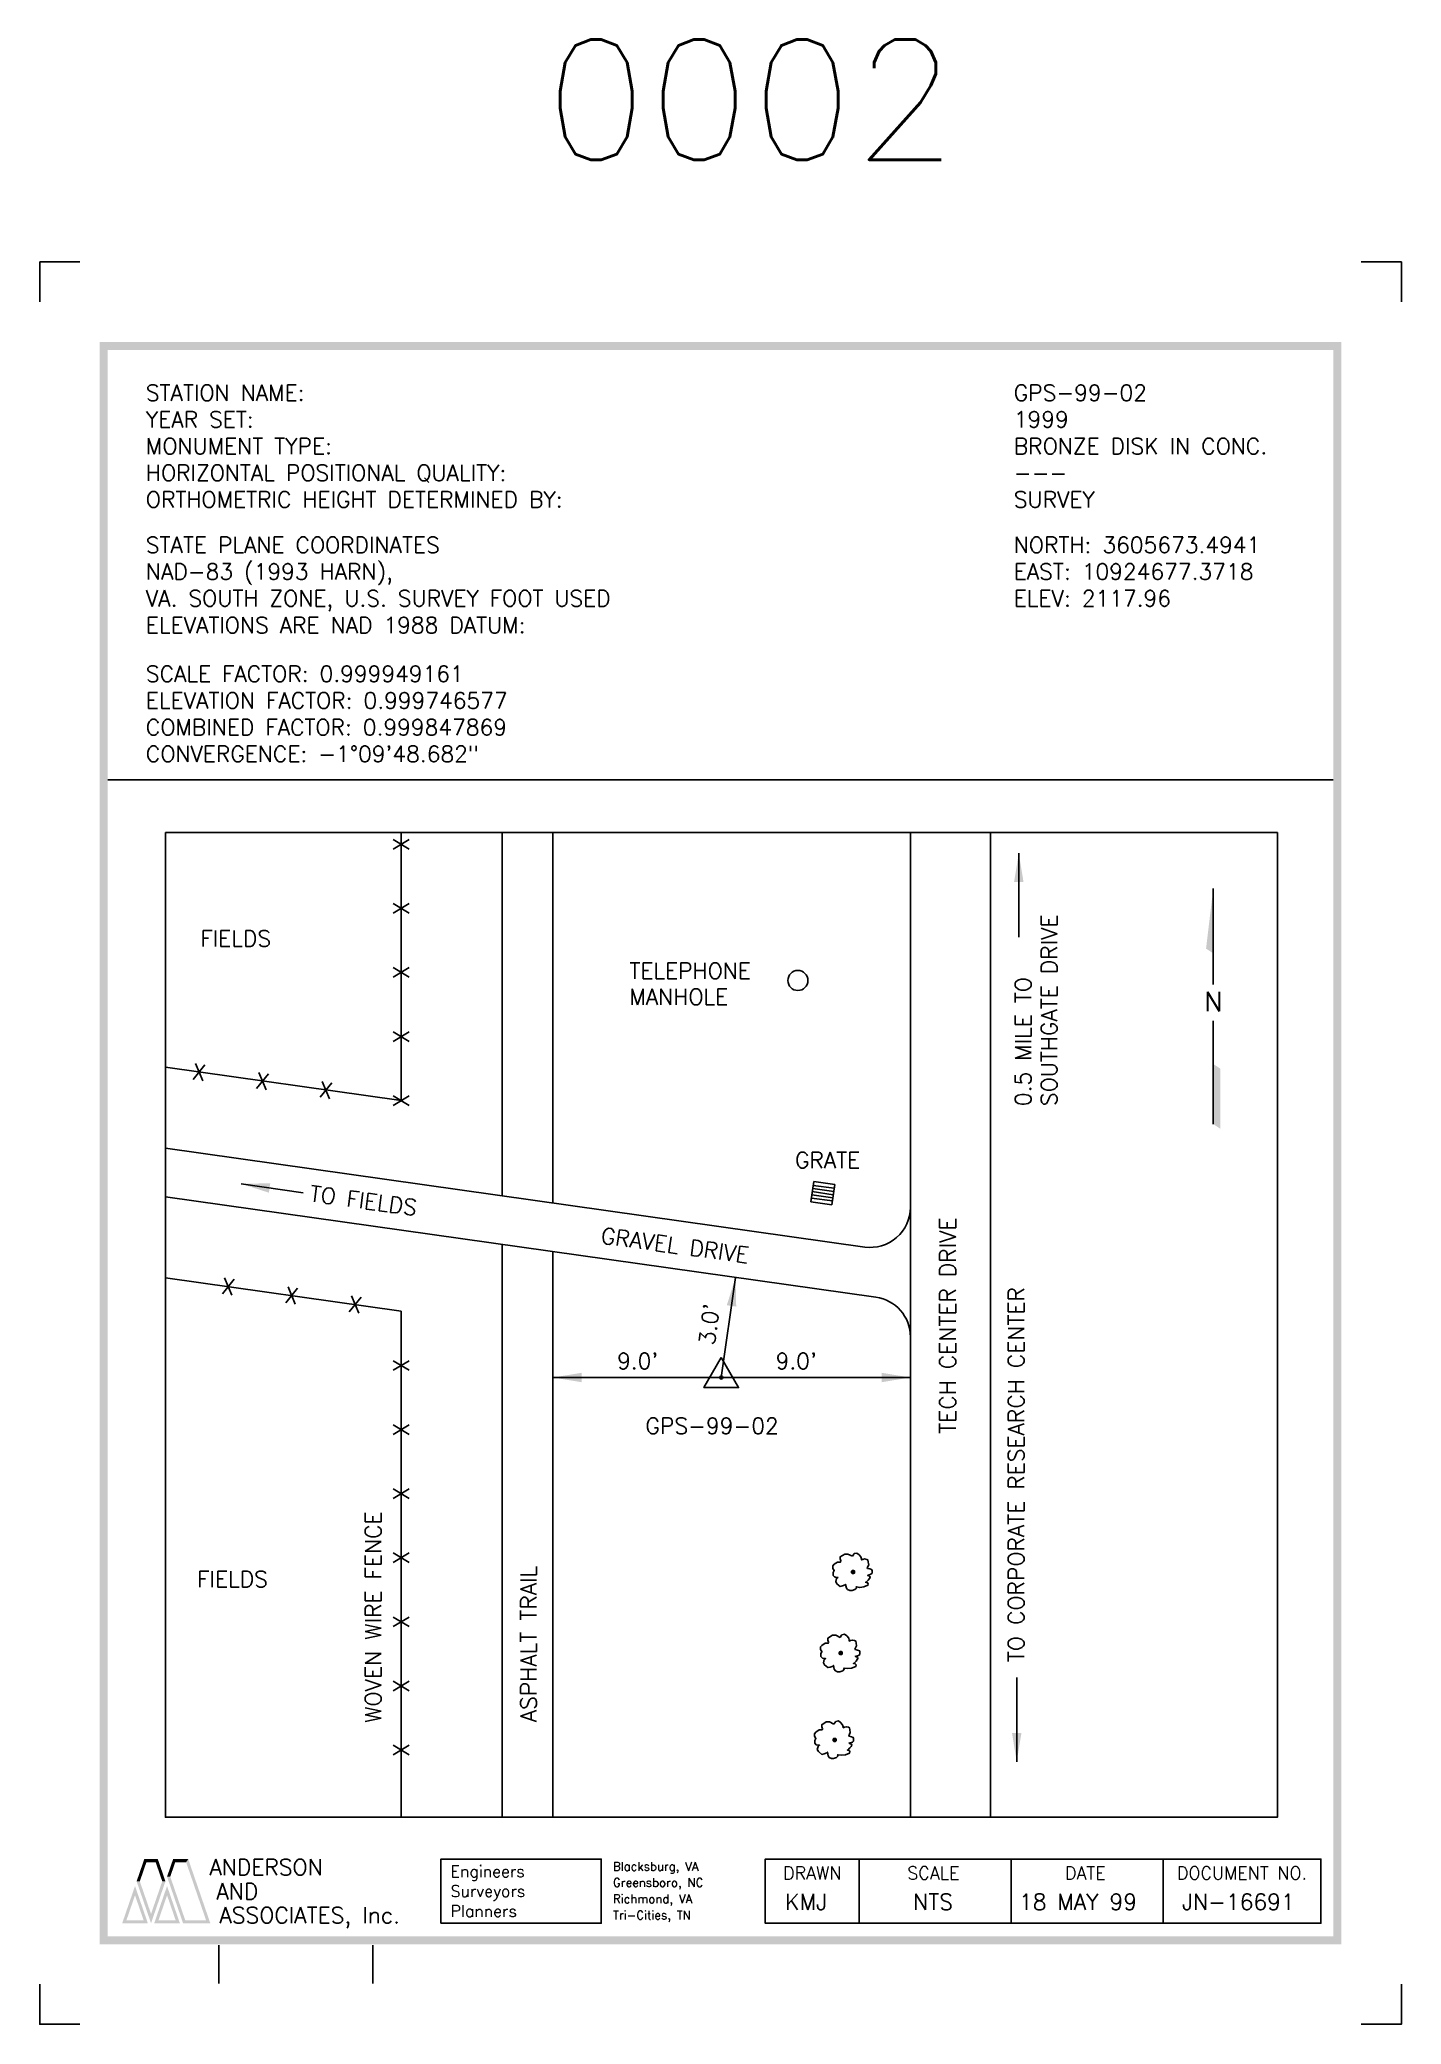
# Model space of a CAD drawing. Extents: x 8 to 108, y -27 to 17.
# Drawn here: x 21.39 to 29.89, y 4.22 to 16.6 of the extents above; entities that cross this region are included whole.
import ezdxf
from ezdxf.enums import TextEntityAlignment as Align

# ---------------------------------------------------------------- set-up
doc = ezdxf.new("R2010")
doc.units = 0
doc.header["$LTSCALE"] = 0.5
doc.header["$MEASUREMENT"] = 0
doc.linetypes.add('CENTER2', pattern=[1.125, 0.75, -0.125, 0.125, -0.125])
doc.layers.get('0').update_dxf_attribs({"linetype": 'CONTINUOUS'})
for name, color, linetype in [('DWGINFO', 7, 'CONTINUOUS'), ('FENCE', 4, 'CONTINUOUS'), ('MISC', 7, 'CONTINUOUS'), ('MON', 6, 'CONTINUOUS'), ('N-ARROW', 7, 'CONTINUOUS'), ('ROAD', 1, 'CONTINUOUS'), ('SHT1', 1, 'CONTINUOUS'), ('SHT7', 7, 'CONTINUOUS'), ('SHTTRIM', 7, 'CONTINUOUS'), ('TXT1', 1, 'CONTINUOUS'), ('TXT2', 2, 'CONTINUOUS'), ('TXT7', 7, 'CONTINUOUS')]:
    doc.layers.add(name, color=color, linetype=linetype)
doc.styles.add('SHT', font='romans.shx')
doc.styles.get("Standard").update_dxf_attribs({"font": 'ROMANS'})
doc.dimstyles.get("Standard").update_dxf_attribs({"dimtxt": 0.18, "dimasz": 0.18, "dimexe": 0.18, "dimexo": 0.0625, "dimgap": 0.09, "dimtad": 0, "dimtih": 1, "dimtoh": 1, "dimdec": 4, "dimzin": 0, "dimtxsty": 'STANDARD', "dimcen": 0.09, "dimazin": 3, "dimtfac": 1, "dimtdec": 4, "dimtofl": 0, "dimtmove": 0, "dimatfit": 3, "dimtolj": 1, "dimtzin": 0})

msp = doc.modelspace()

# ---------------------------------------------------------------- texts
at = {"layer": 'FENCE', "linetype": 'CONTINUOUS'}
for rotation, p in [(270, (23.65, 11.583)), (270, (23.65, 11.183)), (270, (23.65, 10.783)), (270, (23.65, 10.383)), (171.9623, (22.388, 10.161)), (171.9623, (22.784, 10.105)), (171.9623, (23.18, 10.049)), (270, (23.65, 9.983)), (171.9623, (22.57, 8.823)), (171.9623, (22.966, 8.767)), (171.9623, (23.362, 8.711)), (270, (23.65, 8.33)), (270, (23.65, 7.93)), (270, (23.65, 7.53)), (270, (23.65, 7.13)), (270, (23.65, 6.73)), (270, (23.65, 6.33)), (270, (23.65, 5.93))]:
    msp.add_text('X', height=0.1, rotation=rotation, dxfattribs=at).set_placement(p, align=Align.MIDDLE)
at = {"layer": 'MISC', "linetype": 'CONTINUOUS'}
for s, p in [('TO FIELDS', (23.074, 9.355)), ('GRAVEL DRIVE', (24.892, 9.093))]:
    msp.add_text(s, height=0.1, rotation=352.2738, dxfattribs=at).set_placement(p)
at = {"layer": 'MON', "linetype": 'CONTINUOUS'}
msp.add_text("3.0'", height=0.1, rotation=82.8315, dxfattribs=at).set_placement((25.606, 8.453))
for p in [(24.997, 8.308), (25.987, 8.308)]:
    msp.add_text("9.0'", height=0.1, dxfattribs=at).set_placement(p)
at = {"layer": 'MON'}
msp.add_text('GPS-99-02', height=0.1, dxfattribs=at).set_placement((25.175, 7.903))
at = {"layer": 'SHT1', "style": 'SHT'}
for s, p in [('ANDERSON', (22.453, 5.149)), (' AND', (22.428, 4.998)), ('  ASSOCIATES, Inc.', (22.378, 4.849))]:
    msp.add_text(s, height=0.1, dxfattribs=at).set_placement(p)
at = {"layer": 'SHT7', "style": 'SHT'}
for s, p in [('Engineers', (23.958, 5.137)), ('Surveyors', (23.958, 5.013)), ('Planners', (23.958, 4.889))]:
    msp.add_text(s, height=0.072, dxfattribs=at).set_placement(p)
at = {"layer": 'SHT7', "color": 7, "style": 'SHT'}
for s, p in [('Blacksburg, VA', (24.972, 5.177)), ('Greensboro, NC', (24.972, 5.076)), ('Richmond, VA', (24.972, 4.974)), ('Tri-Cities, TN', (24.972, 4.873))]:
    msp.add_text(s, height=0.05369, dxfattribs=at).set_placement(p)
at = {"layer": 'SHT7', "style": 'SHT'}
for s, p in [('DRAWN', (26.215, 5.122)), ('SCALE', (26.972, 5.122)), ('DATE', (27.92, 5.122)), ('DOCUMENT NO.', (28.898, 5.122))]:
    msp.add_text(s, height=0.08, dxfattribs=at).set_placement(p, align=Align.CENTER)
at = {"layer": 'TXT1'}
for s, p in [('STATION NAME:', (22.056, 14.351)), ('GPS-99-02', (27.474, 14.351)), ('YEAR SET:', (22.056, 14.185)), ('1999', (27.474, 14.185)), ('MONUMENT TYPE:', (22.056, 14.018)), ('BRONZE DISK IN CONC.', (27.474, 14.018)), ('HORIZONTAL POSITIONAL QUALITY:', (22.056, 13.851)), ('---', (27.474, 13.851)), ('ORTHOMETRIC HEIGHT DETERMINED BY:', (22.056, 13.685)), ('SURVEY', (27.474, 13.685)), ('STATE PLANE COORDINATES', (22.056, 13.401)), ('NORTH: 3605673.4941', (27.474, 13.401)), ('NAD-83 (1993 HARN),', (22.056, 13.235)), ('EAST: 10924677.3718', (27.474, 13.235)), ('VA. SOUTH ZONE, U.S. SURVEY FOOT USED', (22.056, 13.068)), ('ELEV: 2117.96', (27.474, 13.068)), ('ELEVATIONS ARE NAD 1988 DATUM:', (22.056, 12.901)), ('SCALE FACTOR: 0.999949161', (22.056, 12.597)), ('ELEVATION FACTOR: 0.999746577', (22.056, 12.43)), ('COMBINED FACTOR: 0.999847869', (22.056, 12.263)), ('CONVERGENCE: -1%%d09\'48.682"', (22.056, 12.097)), ('KMJ', (26.047, 4.932)), ('NTS', (26.846, 4.932)), ('18 MAY 99', (27.506, 4.932)), ('JN-16691', (28.524, 4.932))]:
    msp.add_text(s, height=0.1, dxfattribs=at).set_placement(p)
at = {"layer": 'TXT1', "linetype": 'CONTINUOUS'}
for s, p in [('SOUTHGATE DRIVE', (27.744, 9.949)), ('0.5 MILE TO', (27.582, 9.949)), ('TO CORPORATE RESEARCH CENTER', (27.538, 6.479)), ('ASPHALT TRAIL', (24.495, 6.103))]:
    msp.add_text(s, height=0.1, rotation=90, dxfattribs=at).set_placement(p)
at = {"layer": 'TXT2'}
msp.add_text('0002', height=0.75, dxfattribs=at).set_placement((24.545, 15.855))
at = {"layer": 'TXT2', "linetype": 'CONTINUOUS'}
msp.add_text('TECH CENTER DRIVE', height=0.1, rotation=90, dxfattribs=at).set_placement((27.111, 7.904))
at = {"layer": 'TXT7', "linetype": 'CONTINUOUS'}
for s, p in [('FIELDS', (22.396, 10.945)), ('TELEPHONE', (25.074, 10.743)), ('MANHOLE', (25.074, 10.581)), ('GRATE', (26.108, 9.562)), ('FIELDS', (22.376, 6.947))]:
    msp.add_text(s, height=0.1, dxfattribs=at).set_placement(p)
msp.add_text('WOVEN WIRE FENCE', height=0.1, rotation=90, dxfattribs=at).set_placement((23.525, 6.099))

# ---------------------------------------------------------------- blocks, each defined once
blk = doc.blocks.new('NEWLOGOSOLID', base_point=(1, 1))
for points in [[(1.225, 1.653447), (1.275, 1.653447), (1.344328, 2), (1.377972, 1.9525)], [(1.344328, 2), (1.377972, 1.9525), (1.555672, 2), (1.522028, 1.9525)], [(1.555672, 2), (1.522028, 1.9525), (1.675, 1.653447), (1.625, 1.653447)], [(1.7, 1.726053), (1.75, 1.726053), (1.794328, 2), (1.827972, 1.9525)], [(1.794328, 2), (1.827972, 1.9525), (2.030672, 2), (1.997028, 1.9525)], [(2.030672, 2), (1.997028, 1.9525), (2.375, 1), (2.308644, 1.0475)], [(1, 1), (1.066356, 1.0475), (1.2, 1.580842), (1.2, 1.435632)], [(1.2, 1.580842), (1.2, 1.435632), (1.4, 1), (1.333644, 1.0475)], [(1.45, 1), (1.45, 1.145211), (1.225, 1.653447), (1.275, 1.653447)], [(1.675, 1.653447), (1.625, 1.653447), (1.45, 1), (1.45, 1.145211)], [(1.5, 1), (1.566356, 1.0475), (1.7, 1.580842), (1.7, 1.435632)], [(1.95, 1), (1.983644, 1.0475), (1.7, 1.726053), (1.75, 1.726053)], [(1.7, 1.580842), (1.7, 1.435632), (1.9, 1), (1.833644, 1.0475)], [(1.4, 1), (1.333644, 1.0475), (1, 1), (1.066356, 1.0475)], [(1.9, 1), (1.833644, 1.0475), (1.5, 1), (1.566356, 1.0475)], [(2.375, 1), (2.308644, 1.0475), (1.95, 1), (1.983644, 1.0475)]]:
    blk.add_solid(points)
blk = doc.blocks.new('DWGINFO')
for p, q in [((2.602, 1.704), (2.602, 2.004)), ((3.802, 1.704), (3.802, 2.004))]:
    blk.add_line(p, q)
at = {"flags": 2}
blk.add_attdef('DWGNAME', text='', height=0.1, dxfattribs=at).set_placement((2.502, 1.804), align=Align.RIGHT)
blk.add_attdef('DWGEDITDATE', text='', height=0.1, dxfattribs=at).set_placement((3.202, 1.804), align=Align.CENTER)
blk.add_attdef('DWGBY', (3.902, 1.804), '', height=0.1, dxfattribs=at)
blk = doc.blocks.new('N-ARROW')
for p, q in [((0, 0.14), (0, 0.94)), ((0, -1.02), (0, -0.16))]:
    blk.add_line(p, q)
for points in [[(0, 0.4), (-0.06, 0.44), (0, 0.94)], [(0, -1.02), (0.06, -1.06), (0, -0.52), (0.06, -0.56)]]:
    blk.add_solid(points)
blk.add_text('N', height=0.16).set_placement((0, 0), align=Align.MIDDLE)
blk = doc.blocks.new('SP-HORIZ')
blk.add_lwpolyline([(0, 0.0625), (-0.0541, -0.0312), (0.0541, -0.0312)], close=True)
at = {"const_width": 0.005}
blk.add_lwpolyline([(-0.0025, 0, 1), (0.0025, 0, 1)], format="xyb", close=True, dxfattribs=at)
blk.add_circle((0, 0), 0.005)
blk = doc.blocks.new('SP-MH', base_point=(4.163, 2.763))
blk.add_circle((4.163, 2.763), 0.0625)

# ---------------------------------------------------------------- linework, layer by layer
at = {"color": 4}
for points in [[(26.466, 7.139), (26.438, 7.153), (26.418, 7.153), (26.39, 7.136), (26.39, 7.123), (26.394, 7.11), (26.392, 7.103), (26.374, 7.103), (26.353, 7.09), (26.344, 7.08), (26.344, 7.063), (26.353, 7.05), (26.353, 7.05), (26.346, 7.037), (26.346, 7.02), (26.355, 7.01), (26.367, 7.007), (26.376, 7.007), (26.367, 7.001), (26.362, 6.981), (26.369, 6.968), (26.39, 6.951), (26.404, 6.954), (26.422, 6.961), (26.424, 6.964), (26.429, 6.941), (26.436, 6.931), (26.45, 6.925), (26.464, 6.925), (26.482, 6.931), (26.491, 6.941), (26.489, 6.948), (26.491, 6.948), (26.512, 6.944), (26.538, 6.948), (26.563, 6.958), (26.565, 6.968), (26.561, 6.974), (26.549, 6.977), (26.552, 6.977), (26.565, 6.991), (26.572, 7.001), (26.577, 7.007), (26.575, 7.014), (26.568, 7.017), (26.561, 7.02), (26.582, 7.027), (26.589, 7.034), (26.589, 7.05), (26.586, 7.057), (26.575, 7.06), (26.561, 7.063), (26.559, 7.067), (26.568, 7.086), (26.565, 7.103), (26.563, 7.116), (26.556, 7.12), (26.542, 7.123), (26.531, 7.12), (26.524, 7.116), (26.524, 7.116), (26.524, 7.123), (26.519, 7.136), (26.508, 7.149), (26.494, 7.159), (26.478, 7.156), (26.475, 7.153)], [(26.39, 6.633), (26.362, 6.646), (26.341, 6.646), (26.313, 6.629), (26.313, 6.616), (26.318, 6.603), (26.316, 6.596), (26.297, 6.596), (26.276, 6.583), (26.267, 6.573), (26.267, 6.557), (26.276, 6.544), (26.276, 6.544), (26.269, 6.53), (26.269, 6.514), (26.279, 6.504), (26.29, 6.501), (26.299, 6.501), (26.29, 6.494), (26.286, 6.474), (26.293, 6.461), (26.313, 6.444), (26.327, 6.448), (26.346, 6.454), (26.348, 6.458), (26.353, 6.435), (26.36, 6.425), (26.373, 6.418), (26.387, 6.418), (26.406, 6.425), (26.415, 6.435), (26.413, 6.441), (26.415, 6.441), (26.436, 6.438), (26.461, 6.441), (26.487, 6.451), (26.489, 6.461), (26.484, 6.468), (26.473, 6.471), (26.475, 6.471), (26.489, 6.484), (26.496, 6.494), (26.501, 6.501), (26.498, 6.507), (26.491, 6.511), (26.484, 6.514), (26.505, 6.52), (26.512, 6.527), (26.512, 6.544), (26.51, 6.55), (26.498, 6.554), (26.484, 6.557), (26.482, 6.56), (26.491, 6.58), (26.489, 6.596), (26.487, 6.61), (26.48, 6.613), (26.466, 6.616), (26.454, 6.613), (26.447, 6.61), (26.447, 6.61), (26.447, 6.616), (26.443, 6.629), (26.431, 6.643), (26.417, 6.653), (26.401, 6.649), (26.399, 6.646)], [(26.351, 6.092), (26.324, 6.105), (26.303, 6.105), (26.275, 6.088), (26.275, 6.075), (26.28, 6.062), (26.277, 6.055), (26.259, 6.055), (26.238, 6.042), (26.229, 6.032), (26.229, 6.016), (26.238, 6.002), (26.238, 6.002), (26.231, 5.989), (26.231, 5.973), (26.24, 5.963), (26.252, 5.96), (26.261, 5.96), (26.252, 5.953), (26.247, 5.933), (26.254, 5.92), (26.275, 5.903), (26.289, 5.907), (26.307, 5.913), (26.31, 5.917), (26.314, 5.893), (26.321, 5.884), (26.335, 5.877), (26.349, 5.877), (26.368, 5.884), (26.377, 5.893), (26.374, 5.9), (26.377, 5.9), (26.398, 5.897), (26.423, 5.9), (26.448, 5.91), (26.451, 5.92), (26.446, 5.927), (26.435, 5.93), (26.437, 5.93), (26.451, 5.943), (26.458, 5.953), (26.462, 5.96), (26.46, 5.966), (26.453, 5.969), (26.446, 5.973), (26.467, 5.979), (26.474, 5.986), (26.474, 6.002), (26.472, 6.009), (26.46, 6.012), (26.446, 6.016), (26.444, 6.019), (26.453, 6.039), (26.451, 6.055), (26.448, 6.069), (26.441, 6.072), (26.428, 6.075), (26.416, 6.072), (26.409, 6.069), (26.409, 6.069), (26.409, 6.075), (26.405, 6.088), (26.393, 6.102), (26.379, 6.112), (26.363, 6.108), (26.361, 6.105)]]:
    msp.add_lwpolyline(points, close=True, dxfattribs=at)
at = {"color": 4, "const_width": 0.015}
for points in [[(26.463, 7.041, 1), (26.478, 7.041, 1)], [(26.386, 6.535, 1), (26.401, 6.535, 1)], [(26.348, 5.993, 1), (26.363, 5.993, 1)]]:
    msp.add_lwpolyline(points, format="xyb", close=True, dxfattribs=at)
at = {"layer": 'FENCE', "linetype": 'CONTINUOUS'}
for p, q in [((23.65, 11.656), (23.65, 9.983)), ((22.178, 10.191), (23.65, 9.983)), ((22.178, 8.878), (23.65, 8.67)), ((23.65, 8.67), (23.65, 5.51))]:
    msp.add_line(p, q, dxfattribs=at)
at = {"layer": 'MISC', "linetype": 'CONTINUOUS'}
for p, q in [((22.178, 9.686), (26.543, 9.069)), ((26.225, 9.478), (26.207, 9.352)), ((26.216, 9.415), (26.347, 9.396)), ((26.219, 9.435), (26.35, 9.416)), ((26.222, 9.454), (26.353, 9.436)), ((26.225, 9.478), (26.356, 9.459)), ((26.356, 9.459), (26.338, 9.333)), ((22.178, 9.383), (26.613, 8.757)), ((26.338, 9.333), (26.207, 9.352)), ((26.211, 9.375), (26.342, 9.357)), ((26.213, 9.395), (26.344, 9.377))]:
    msp.add_line(p, q, dxfattribs=at)
for centre, start, end in [((26.578, 9.317), 261.9623, 0), ((26.578, 8.509), 0, 81.9623)]:
    msp.add_arc(centre, 0.25, start, end, dxfattribs=at)
at = {"layer": 'ROAD', "linetype": 'CONTINUOUS'}
for p, q in [((24.279, 11.656), (24.279, 9.389)), ((24.597, 11.656), (24.597, 9.344)), ((26.828, 11.656), (26.828, 5.51)), ((27.328, 11.656), (27.328, 5.51)), ((24.279, 9.086), (24.279, 5.51)), ((24.597, 9.041), (24.597, 5.51))]:
    msp.add_line(p, q, dxfattribs=at)
msp.add_lwpolyline([(22.178, 11.656), (29.119, 11.656), (29.119, 5.51), (22.178, 5.51)], close=True, dxfattribs=at)
at = {"layer": 'SHT1'}
for p, q in [((26.508, 4.849), (26.508, 5.249)), ((27.458, 4.849), (27.458, 5.249)), ((28.406, 4.849), (28.406, 5.249))]:
    msp.add_line(p, q, dxfattribs=at)
for points in [[(23.898, 4.849), (24.898, 4.849), (24.898, 5.249), (23.898, 5.249), (23.898, 4.849)], [(25.922, 5.249), (25.922, 5.249), (26.092, 5.249)], [(25.922, 4.849), (26.134, 4.849)]]:
    msp.add_lwpolyline(points, dxfattribs=at)
msp.add_lwpolyline([(25.922, 5.249), (29.391, 5.249), (29.391, 4.849), (25.922, 4.849)], close=True, dxfattribs=at)
for points in [[(21.768, 14.718), (29.518, 14.718), (21.768, 14.668), (29.518, 14.668)], [(21.768, 14.668), (21.818, 14.668), (21.768, 4.768), (21.818, 4.768)], [(29.468, 14.668), (29.518, 14.668), (29.468, 4.768), (29.518, 4.768)], [(21.768, 4.768), (29.518, 4.768), (21.768, 4.718), (29.518, 4.718)]]:
    msp.add_solid(points, dxfattribs=at)
at = {"layer": 'SHTTRIM'}
for p, q in [((21.393, 15.218), (21.393, 14.968)), ((21.643, 15.218), (21.393, 15.218)), ((29.643, 15.218), (29.893, 15.218)), ((29.893, 15.218), (29.893, 14.968))]:
    msp.add_line(p, q, dxfattribs=at)
for points in [[(21.393, 4.468), (21.393, 4.218), (21.643, 4.218)], [(29.643, 4.218), (29.893, 4.218), (29.893, 4.468)]]:
    msp.add_lwpolyline(points, dxfattribs=at)
at = {"layer": 'TXT1'}
msp.add_line((21.818, 11.986), (29.468, 11.986), dxfattribs=at)

# ---------------------------------------------------------------- block references
at = {"layer": 'DWGINFO', "xscale": 0.8, "yscale": 0.8, "zscale": 0.8}
msp.add_blockref('DWGINFO', (20.43, 3.109), dxfattribs=at)
at = {"layer": 'MISC', "linetype": 'CONTINUOUS'}
msp.add_blockref('SP-MH', (26.126, 10.733), dxfattribs=at)
at = {"layer": 'MON', "linetype": 'CONTINUOUS', "xscale": 2, "yscale": 2, "zscale": 2}
msp.add_blockref('SP-HORIZ', (25.648, 8.255), dxfattribs=at)
at = {"layer": 'N-ARROW', "linetype": 'CENTER2', "xscale": 0.75, "yscale": 0.75, "zscale": 0.75}
msp.add_blockref('N-ARROW', (28.719, 10.602), dxfattribs=at)
at = {"layer": 'SHT1', "xscale": 0.4, "yscale": 0.4, "zscale": 0.4}
msp.add_blockref('NEWLOGOSOLID', (21.908, 4.849), dxfattribs=at)

msp.set_redraw_order([(e.dxf.handle, doc.entitydb.next_handle()) for e in msp.query("TEXT MTEXT ATTDEF DIMENSION ARC_DIMENSION")])  # texts and dimensions are drawn at this point

# ---------------------------------------------------------------- leaders
at = {"layer": 'MON', "linetype": 'CONTINUOUS'}
for points in [[(25.737, 8.88), (25.648, 8.255)], [(24.597, 8.255), (25.648, 8.255)], [(26.828, 8.255), (25.648, 8.255)]]:
    msp.add_leader(points, dimstyle='STANDARD', dxfattribs=at)
at = {"layer": 'TXT1', "linetype": 'CONTINUOUS'}
for points in [[(27.505, 11.527), (27.505, 11.003)], [(27.492, 5.857), (27.492, 6.382)]]:
    msp.add_leader(points, dimstyle='STANDARD', dxfattribs=at)
at = {"layer": 'TXT7', "linetype": 'CONTINUOUS'}
msp.add_leader([(22.65, 9.464), (23.037, 9.407)], dimstyle='STANDARD', dxfattribs=at)

doc.saveas('drawing.dxf')
